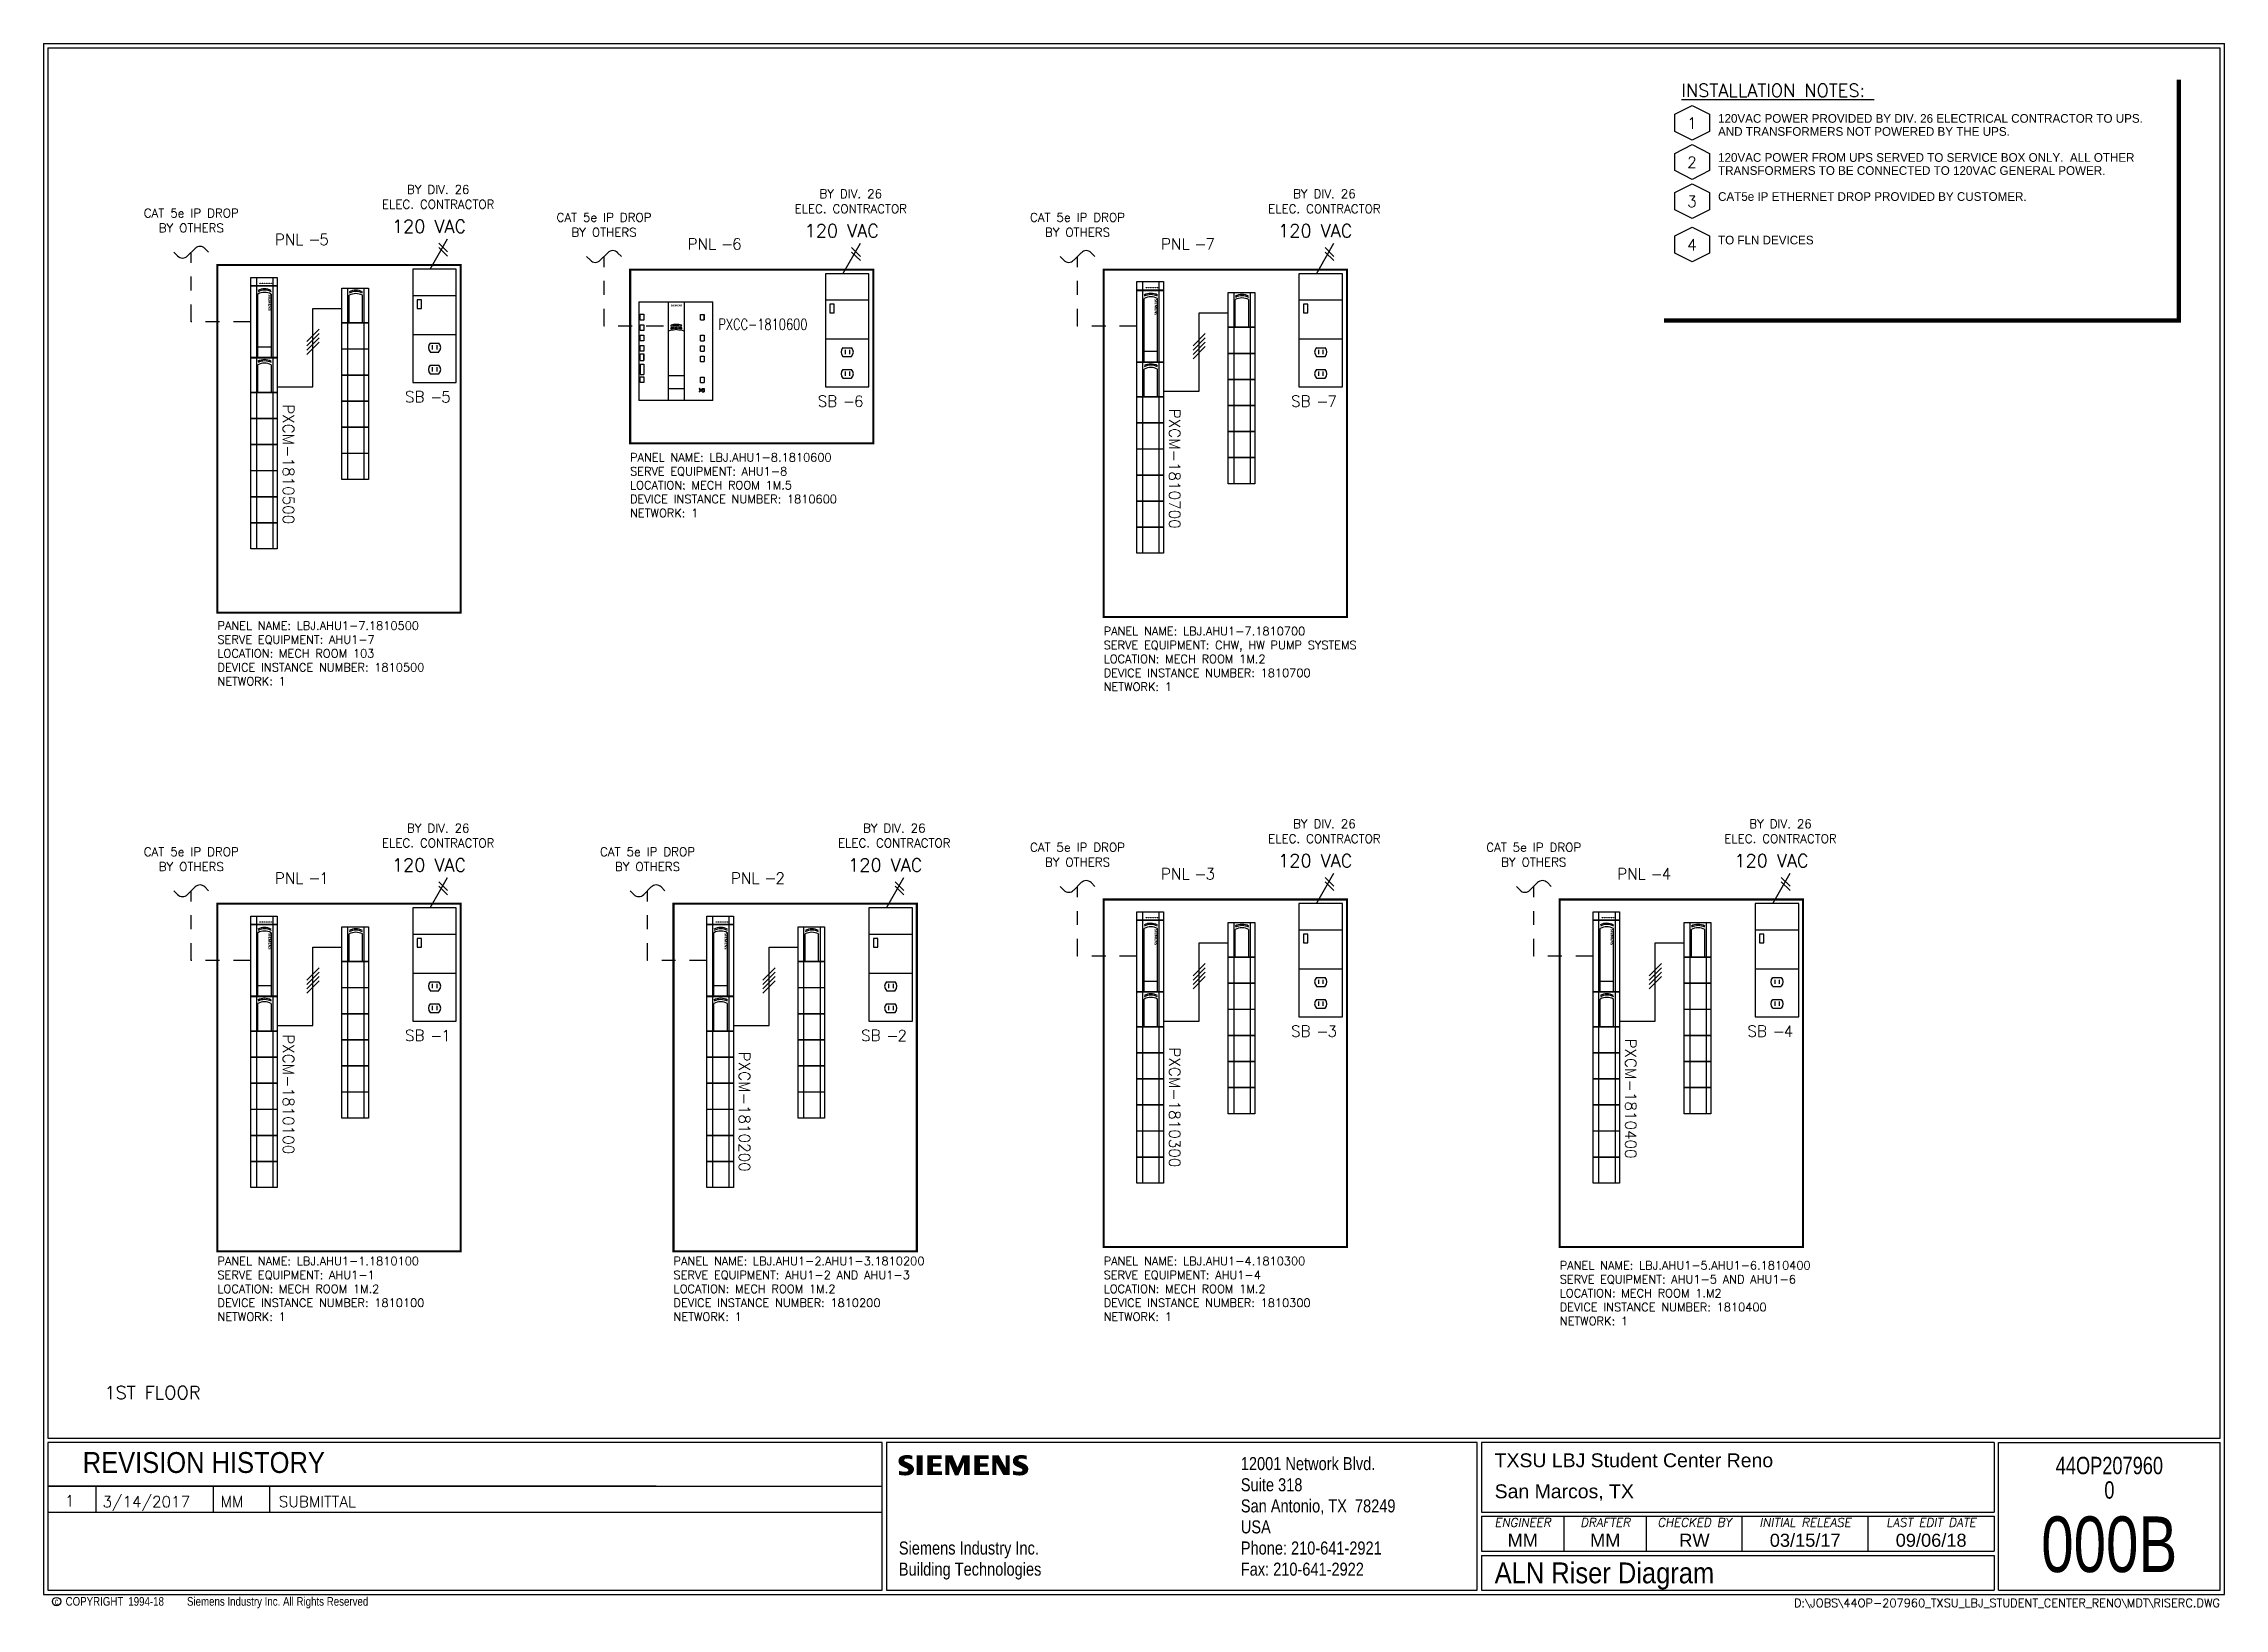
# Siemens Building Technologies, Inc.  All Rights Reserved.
# Model space of a CAD drawing. Extents: x 0 to 15.7, y -1.2 to 10.
import ezdxf
from ezdxf.enums import TextEntityAlignment as Align

# ---------------------------------------------------------------- set-up
doc = ezdxf.new("R2010")
doc.units = 0
doc.header["$LTSCALE"] = 0.25
doc.header["$MEASUREMENT"] = 0
doc.linetypes.add('MLN', pattern=[1.75, 0.5, -0.25, 0, -0.25, 0, -0.25, 0, -0.25, 0.25])
doc.layers.get('0').update_dxf_attribs({"linetype": 'CONTINUOUS'})
for name, color, linetype in [('ELECTRIC', 1, 'CONTINUOUS'), ('MECHSYS', 7, 'CONTINUOUS'), ('MLN', 2, 'MLN'), ('TITLE', 7, 'CONTINUOUS'), ('TITLE-REV', 7, 'CONTINUOUS'), ('TITLE_TEXT', 7, 'CONTINUOUS')]:
    doc.layers.add(name, color=color, linetype=linetype)
doc.styles.add('ARIAL', font='helv.shx', dxfattribs={"width": 0.8})
doc.styles.add('ARIALNARROW', font='ARIALN.TTF')
doc.styles.add('HAND', font='FREEHAND.shx')
doc.styles.get("Standard").update_dxf_attribs({"font": 'simplex'})
doc.styles.add('TITLES', font='helv.shx', dxfattribs={"width": 0.75})
doc.styles.add('TITLES-JOBNO', font='helv.shx', dxfattribs={"width": 0.75})
doc.styles.add('TITLES-JOBTITLE', font='simplex.shx', dxfattribs={"height": 0.06})
doc.styles.add('TITLES-SYS', font='helv.shx', dxfattribs={"width": 0.875})

msp = doc.modelspace()

# ---------------------------------------------------------------- texts
at = {"style": 'HAND'}
for s, p in [('AND TRANSFORMERS NOT POWERED BY THE UPS.', (12.014, 9.368)), ('120VAC POWER PROVIDED BY DIV. 26 ELECTRICAL CONTRACTOR TO UPS.', (12.014, 9.462)), ('TRANSFORMERS TO BE CONNECTED TO 120VAC GENERAL POWER.', (12.014, 9.087)), ('120VAC POWER FROM UPS SERVED TO SERVICE BOX ONLY.  ALL OTHER', (12.014, 9.181)), ('CAT5e IP ETHERNET DROP PROVIDED BY CUSTOMER.', (12.014, 8.9)), ('TO FLN DEVICES', (12.014, 8.587))]:
    msp.add_text(s, height=0.0625, dxfattribs=at).set_placement(p)
at = {"layer": 'MECHSYS'}
for s, height, p in [('%%uINSTALLATION NOTES: ', 0.09375, (11.75, 9.648)), ('1ST FLOOR', 0.0938, (0.406, 0.281))]:
    msp.add_text(s, height=height, dxfattribs=at).set_placement(p)
for s, p in [('BY DIV. 26', (2.807, 8.951)), ('BY DIV. 26', (5.775, 8.92)), ('BY DIV. 26', (9.182, 8.92)), ('CAT 5e IP DROP', (1.031, 8.781)), ('ELEC. CONTRACTOR', (2.807, 8.844)), ('CAT 5e IP DROP', (4, 8.75)), ('ELEC. CONTRACTOR', (5.775, 8.812)), ('CAT 5e IP DROP', (7.406, 8.75)), ('ELEC. CONTRACTOR', (9.182, 8.812)), ('BY OTHERS', (1.031, 8.674)), ('BY OTHERS', (4, 8.643)), ('BY OTHERS', (7.406, 8.643)), ('BY DIV. 26', (2.807, 4.357)), ('BY DIV. 26', (6.088, 4.357)), ('BY DIV. 26', (9.182, 4.388)), ('BY DIV. 26', (12.463, 4.388)), ('CAT 5e IP DROP', (1.031, 4.187)), ('ELEC. CONTRACTOR', (2.807, 4.25)), ('CAT 5e IP DROP', (4.313, 4.187)), ('ELEC. CONTRACTOR', (6.088, 4.25)), ('CAT 5e IP DROP', (7.406, 4.219)), ('ELEC. CONTRACTOR', (9.182, 4.281)), ('CAT 5e IP DROP', (10.688, 4.219)), ('ELEC. CONTRACTOR', (12.463, 4.281)), ('BY OTHERS', (1.031, 4.08)), ('BY OTHERS', (4.313, 4.08)), ('BY OTHERS', (7.406, 4.112)), ('BY OTHERS', (10.688, 4.112))]:
    msp.add_text(s, height=0.0625, dxfattribs=at).set_placement(p, align=Align.CENTER)
at = {"layer": 'MECHSYS', "char_height": 0.06, "attachment_point": 1}
for s, insert in [('PANEL NAME: LBJ.AHU1-8.1810600\\PSERVE EQUIPMENT: AHU1-8\\PLOCATION: MECH ROOM 1M.5\\PDEVICE INSTANCE NUMBER: 1810600\\PNETWORK: 1', (4.187, 7.085)), ('PANEL NAME: LBJ.AHU1-7.1810500\\PSERVE EQUIPMENT: AHU1-7\\PLOCATION: MECH ROOM 103\\PDEVICE INSTANCE NUMBER: 1810500\\PNETWORK: 1', (1.219, 5.875)), ('PANEL NAME: LBJ.AHU1-7.1810700\\PSERVE EQUIPMENT: CHW, HW PUMP SYSTEMS\\PLOCATION: MECH ROOM 1M.2\\PDEVICE INSTANCE NUMBER: 1810700\\PNETWORK: 1', (7.594, 5.835)), ('PANEL NAME: LBJ.AHU1-1.1810100\\PSERVE EQUIPMENT: AHU1-1\\PLOCATION: MECH ROOM 1M.2\\PDEVICE INSTANCE NUMBER: 1810100\\PNETWORK: 1', (1.219, 1.304)), ('PANEL NAME: LBJ.AHU1-2.AHU1-3.1810200\\PSERVE EQUIPMENT: AHU1-2 AND AHU1-3\\PLOCATION: MECH ROOM 1M.2\\PDEVICE INSTANCE NUMBER: 1810200\\PNETWORK: 1', (4.5, 1.304)), ('PANEL NAME: LBJ.AHU1-4.1810300\\PSERVE EQUIPMENT: AHU1-4\\PLOCATION: MECH ROOM 1M.2\\PDEVICE INSTANCE NUMBER: 1810300\\PNETWORK: 1', (7.594, 1.304)), ('PANEL NAME: LBJ.AHU1-5.AHU1-6.1810400\\PSERVE EQUIPMENT: AHU1-5 AND AHU1-6\\PLOCATION: MECH ROOM 1.M2\\PDEVICE INSTANCE NUMBER: 1810400\\PNETWORK: 1', (10.875, 1.273))]:
    msp.add_mtext_dynamic_manual_height_columns(s, width=3.09137, gutter_width=0.469, heights=[0.779], dxfattribs=dict(at, insert=insert))

# ---------------------------------------------------------------- blocks, each defined once
blk = doc.blocks.new('SIEMENS')
at = {"layer": 'MECHSYS', "linetype": 'Continuous'}
for points in [[(0.077, 0.141), (0.09, 0.138), (0.098, 0.137), (0.098, 0.109), (0.084, 0.114), (0.071, 0.116), (0.059, 0.117), (0.046, 0.115), (0.044, 0.114), (0.037, 0.105), (0.043, 0.096), (0.051, 0.093), (0.077, 0.08), (0.091, 0.072), (0.1, 0.063), (0.106, 0.054), (0.109, 0.043), (0.109, 0.04), (0.107, 0.027), (0.101, 0.016), (0.092, 0.007), (0.082, 0.001), (0.07, -0.003), (0.056, -0.005), (0.047, -0.006), (0.033, -0.005), (0.024, -0.004), (0.011, -0.002), (0, 0), (0, 0.029), (0.014, 0.025), (0.028, 0.022), (0.04, 0.021), (0.044, 0.021), (0.059, 0.023), (0.067, 0.029), (0.068, 0.034), (0.061, 0.044), (0.058, 0.045), (0.029, 0.058), (0.016, 0.065), (0.007, 0.073), (0.005, 0.075), (-0.001, 0.087), (-0.003, 0.099), (-0.001, 0.112), (0.005, 0.123), (0.013, 0.13), (0.024, 0.136), (0.036, 0.14), (0.05, 0.142), (0.057, 0.142), (0.069, 0.141)], [(0.128, -0.003), (0.171, -0.003), (0.171, 0.139), (0.128, 0.139)], [(0.245, 0.113), (0.245, 0.082), (0.301, 0.082), (0.245, 0.082), (0.301, 0.082), (0.301, 0.058), (0.245, 0.058), (0.245, 0.025), (0.31, 0.025), (0.245, 0.025), (0.31, 0.025), (0.31, -0.003), (0.204, -0.003), (0.204, 0.139), (0.309, 0.139), (0.309, 0.113)], [(0.469, -0.003), (0.469, 0.091), (0.428, -0.004), (0.403, -0.004), (0.363, 0.091), (0.363, -0.003), (0.334, -0.003), (0.334, 0.139), (0.386, 0.139), (0.422, 0.052), (0.459, 0.139), (0.509, 0.139), (0.509, -0.003)], [(0.639, 0.058), (0.584, 0.058), (0.584, 0.025), (0.648, 0.025), (0.584, 0.025), (0.648, 0.025), (0.648, -0.003), (0.542, -0.003), (0.542, 0.139), (0.647, 0.139), (0.647, 0.113), (0.584, 0.113), (0.584, 0.082), (0.639, 0.082), (0.584, 0.082), (0.639, 0.082)], [(0.752, -0.003), (0.701, 0.088), (0.701, -0.003), (0.672, -0.003), (0.672, 0.139), (0.719, 0.139), (0.768, 0.05), (0.768, 0.139), (0.797, 0.139), (0.797, -0.003)], [(0.893, 0.116), (0.882, 0.117), (0.868, 0.115), (0.866, 0.114), (0.859, 0.105), (0.862, 0.098), (0.873, 0.093), (0.9, 0.08), (0.913, 0.073), (0.922, 0.065), (0.924, 0.063), (0.93, 0.051), (0.931, 0.039), (0.929, 0.026), (0.923, 0.015), (0.914, 0.007), (0.904, 0.001), (0.892, -0.003), (0.878, -0.005), (0.869, -0.006), (0.855, -0.005), (0.846, -0.004), (0.833, -0.002), (0.822, 0), (0.822, 0.029), (0.837, 0.025), (0.85, 0.022), (0.862, 0.021), (0.867, 0.021), (0.88, 0.023), (0.884, 0.024), (0.89, 0.033), (0.884, 0.043), (0.88, 0.045), (0.851, 0.058), (0.838, 0.065), (0.829, 0.073), (0.827, 0.075), (0.822, 0.086), (0.82, 0.099), (0.822, 0.112), (0.828, 0.123), (0.836, 0.131), (0.846, 0.136), (0.859, 0.14), (0.873, 0.142), (0.879, 0.142), (0.892, 0.141), (0.897, 0.141), (0.91, 0.139), (0.92, 0.137), (0.92, 0.109), (0.906, 0.114)]]:
    blk.add_hatch(color=134, dxfattribs=at).paths.add_polyline_path(points)
at = {"color": 7}
for p, q in [((0.171, 0.139), (0.171, 0.139)), ((0.301, 0.082), (0.301, 0.082)), ((0.648, 0.025), (0.648, 0.025)), ((0.768, 0.05), (0.768, 0.05))]:
    blk.add_line(p, q, dxfattribs=at)
blk = doc.blocks.new('TITLBLKB')
at = {"layer": 'TITLE', "color": 134}
for p, q in [((-0.031, 10.031), (15.656, 10.031)), ((-0.031, 10.031), (-0.031, -1.125)), ((15.656, -1.125), (15.656, 10.031)), ((-0.031, -1.125), (15.656, -1.125))]:
    blk.add_line(p, q, dxfattribs=at)
at = {"layer": 'TITLE'}
for p, q in [((0, 10), (15.625, 10)), ((0, 10), (0, 0)), ((15.625, 0), (15.625, 10)), ((0, 0), (15.625, 0)), ((6, -0.031), (0, -0.031)), ((0, -0.031), (0, -1.094)), ((6, -1.094), (6, -0.031)), ((10.281, -0.031), (6.031, -0.031)), ((6.031, -0.031), (6.031, -1.094)), ((10.281, -1.094), (10.281, -0.031)), ((14, -0.031), (10.312, -0.031)), ((10.312, -0.031), (10.312, -0.531)), ((14, -0.031), (14, -0.531)), ((14.031, -1.094), (14.031, -0.031)), ((14.031, -0.031), (15.625, -0.031)), ((15.625, -1.094), (15.625, -0.031)), ((0, -0.344), (6, -0.344)), ((10.312, -0.531), (14, -0.531)), ((10.312, -0.562), (14, -0.562)), ((10.312, -0.562), (10.312, -0.812)), ((10.906, -0.812), (10.906, -0.562)), ((11.5, -0.812), (11.5, -0.562)), ((12.188, -0.812), (12.188, -0.562)), ((13.094, -0.812), (13.094, -0.562)), ((14, -0.562), (14, -0.812)), ((10.312, -0.812), (14, -0.812)), ((10.312, -0.844), (14, -0.844)), ((10.312, -0.844), (10.312, -1.094)), ((14, -0.844), (14, -1.094)), ((0, -1.094), (6, -1.094)), ((6.031, -1.094), (10.281, -1.094)), ((10.312, -1.094), (14, -1.094)), ((14.031, -1.094), (15.625, -1.094))]:
    blk.add_line(p, q, dxfattribs=at)
at = {"layer": 'TITLE_TEXT', "color": 255}
blk.add_circle((0.062, -1.175), 0.03, dxfattribs=at)
at = {"layer": 'MECHSYS'}
blk.add_blockref('SIEMENS', (6.121, -0.263), dxfattribs=at)
at = {"layer": 'MECHSYS', "style": 'TITLES-SYS', "width": 0.875}
blk.add_attdef('REVHISTORY', text='', height=0.15, dxfattribs=at).set_placement((0.25, -0.175), align=Align.MIDDLE_LEFT)
at = {"layer": 'TITLE', "color": 8, "style": 'TITLES-JOBTITLE', "oblique": 10}
for s, p in [('ENGINEER', (10.609, -0.656)), ('DRAFTER', (11.203, -0.656)), ('CHECKED BY', (11.844, -0.656)), ('INITIAL RELEASE', (12.641, -0.656)), ('LAST EDIT DATE', (13.547, -0.656))]:
    blk.add_text(s, height=0.0625, dxfattribs=at).set_placement(p, align=Align.BOTTOM_CENTER)
at = {"layer": 'TITLE_TEXT', "color": 7, "style": 'ARIALNARROW', "width": 0.8}
blk.add_text('c', height=0.05, dxfattribs=at).set_placement((0.062, -1.175), align=Align.MIDDLE)
at = {"layer": 'TITLE_TEXT', "color": 7, "style": 'ARIAL', "width": 0.8}
blk.add_text('COPYRIGHT', height=0.0625, dxfattribs=at).set_placement((0.127, -1.205))
at = {"layer": 'TITLE_TEXT', "style": 'ARIAL'}
for tag, height, p in [('BR_ADD1', 0.0938, (8.581, -0.183)), ('JOB', 0.1, (10.407, -0.159)), ('BR_NAME', 0.0938, (6.121, -0.79)), ('BR_DIVISION', 0.0938, (6.121, -0.942))]:
    blk.add_attdef(tag, text='', height=height, dxfattribs=at).set_placement(p, align=Align.MIDDLE_LEFT)
at = {"layer": 'TITLE_TEXT', "width": 0.75}
for tag, height, style, p in [('JOB_NUMBER', 0.125, 'TITLES-JOBNO', (14.829, -0.259)), ('SYSTEM_ID', 0.125, 'TITLES-JOBNO', (14.829, -0.435)), ('DWG', 0.4, 'TITLES', (14.828, -0.963))]:
    blk.add_attdef(tag, text='', height=height, dxfattribs=dict(at, style=style)).set_placement(p, align=Align.CENTER)
at = {"layer": 'TITLE_TEXT', "style": 'ARIAL'}
for tag, height, flags, p in [('BR_ADD2', 0.0938, 8, (8.581, -0.335)), ('BR_CITY', 0.0938, 8, (8.581, -0.487)), ('LOCATION', 0.1, 4, (10.407, -0.382)), ('BR_COUNTRY', 0.0938, 8, (8.581, -0.638)), ('BR_PHONE', 0.0938, 8, (8.581, -0.79)), ('BR_FAX', 0.0938, 8, (8.581, -0.942))]:
    blk.add_attdef(tag, text='', height=height, dxfattribs=dict(at, flags=flags)).set_placement(p, align=Align.MIDDLE_LEFT)
at = {"layer": 'TITLE_TEXT', "style": 'ARIAL', "flags": 4}
for tag, p in [('ENGR', (10.609, -0.781)), ('EDATE', (13.547, -0.781))]:
    blk.add_attdef(tag, text='', height=0.0938, dxfattribs=at).set_placement(p, align=Align.CENTER)
at = {"layer": 'TITLE_TEXT', "style": 'ARIAL'}
for tag, p in [('DR', (11.203, -0.781)), ('CHECK', (11.844, -0.781)), ('CDATE', (12.641, -0.781))]:
    blk.add_attdef(tag, text='', height=0.0938, dxfattribs=at).set_placement(p, align=Align.CENTER)
at = {"layer": 'TITLE_TEXT', "style": 'TITLES-SYS', "width": 0.875}
blk.add_attdef('SYSTEM', text='', height=0.15, dxfattribs=at).set_placement((10.407, -0.969), align=Align.MIDDLE_LEFT)
at = {"layer": 'TITLE_TEXT', "color": 7, "style": 'ARIAL', "width": 0.8, "flags": 8}
for tag, p in [('COPY-DATE', (0.578, -1.174)), ('COPY-NAME', (1, -1.174))]:
    blk.add_attdef(tag, text='', height=0.0625, dxfattribs=at).set_placement(p, align=Align.MIDDLE_LEFT)
at = {"layer": 'TITLE_TEXT', "style": 'TITLES-JOBTITLE', "flags": 4}
blk.add_attdef('FULLDWG', text='', height=0.06, dxfattribs=at).set_placement((15.625, -1.215), align=Align.RIGHT)
blk = doc.blocks.new('SERVICEBOX')
for p, q in [((-0.031, 0), (0.094, 0.219)), ((0.031, 0.188), (0.094, 0.125)), ((0.031, 0.156), (0.094, 0.094)), ((-0.157, -0.188), (0.156, -0.188)), ((-0.125, -0.219), (-0.125, -0.282)), ((-0.094, -0.219), (-0.125, -0.219)), ((-0.125, -0.282), (-0.094, -0.282)), ((-0.094, -0.282), (-0.094, -0.219)), ((-0.157, -0.469), (0.156, -0.469))]:
    blk.add_line(p, q)
at = {"layer": 'MECHSYS'}
for p, q in [((-0.157, 0), (-0.157, -0.814)), ((0.156, 0), (-0.157, 0)), ((0.156, -0.814), (0.156, 0)), ((-0.031, -0.532), (0.031, -0.532)), ((-0.031, -0.595), (0.031, -0.595)), ((-0.016, -0.547), (-0.016, -0.578)), ((0.016, -0.547), (0.016, -0.578)), ((-0.031, -0.689), (0.031, -0.689)), ((-0.031, -0.751), (0.031, -0.751)), ((-0.016, -0.704), (-0.016, -0.735)), ((0.016, -0.704), (0.016, -0.735)), ((-0.157, -0.814), (0.156, -0.814))]:
    blk.add_line(p, q, dxfattribs=at)
for centre, start, end in [((0, -0.563), 135, 225), ((0, -0.563), 315, 45), ((0, -0.72), 135, 225), ((0, -0.72), 315, 45)]:
    blk.add_arc(centre, 0.0443, start, end, dxfattribs=at)
blk.add_text('120 VAC', height=0.0938).set_placement((-0.307, 0.262))
for tag, p, height, flags in [('C1', (-0.325, -0.736), 0.001, 9), ('PARTNO', (-0.213, -0.837), 0.08, 9), ('R', (-0.293, -0.957), 0.08, 8), ('C2', (0.731, -1.037), 0.001, 9)]:
    blk.add_attdef(tag, p, '', height=height, dxfattribs=dict(flags=flags))
at = {"color": 1, "flags": 8}
for tag, p in [('CS', (-0.213, -0.957)), ('-', (-0.032, -0.958))]:
    blk.add_attdef(tag, p, '', height=0.08, dxfattribs=at)
at = {"color": 1}
blk.add_attdef('NNN', (0.048, -0.958), '', height=0.08, dxfattribs=at)
at = {"color": 6, "flags": 8}
blk.add_attdef('QTY', (-0.209, -1.07), '', height=0.08, dxfattribs=at)
blk = doc.blocks.new('SIELOGO')
at = {"layer": 'MECHSYS', "linetype": 'Continuous'}
for points in [[(0.11, 0.17), (0.12, 0.17), (0.13, 0.17), (0.13, 0.14), (0.12, 0.14), (0.1, 0.15), (0.09, 0.15), (0.08, 0.15), (0.08, 0.14), (0.07, 0.14), (0.08, 0.13), (0.08, 0.12), (0.11, 0.11), (0.12, 0.1), (0.13, 0.09), (0.14, 0.08), (0.14, 0.07), (0.14, 0.07), (0.14, 0.06), (0.13, 0.05), (0.12, 0.04), (0.11, 0.03), (0.1, 0.03), (0.09, 0.03), (0.08, 0.03), (0.07, 0.03), (0.06, 0.03), (0.04, 0.03), (0.03, 0.03), (0.03, 0.06), (0.05, 0.06), (0.06, 0.05), (0.07, 0.05), (0.08, 0.05), (0.09, 0.05), (0.1, 0.06), (0.1, 0.07), (0.09, 0.07), (0.09, 0.08), (0.06, 0.09), (0.05, 0.1), (0.04, 0.1), (0.04, 0.11), (0.03, 0.12), (0.03, 0.13), (0.03, 0.14), (0.04, 0.15), (0.05, 0.16), (0.06, 0.17), (0.07, 0.17), (0.08, 0.17), (0.09, 0.17), (0.1, 0.17)], [(0.16, 0.03), (0.2, 0.03), (0.2, 0.17), (0.16, 0.17)], [(0.28, 0.14), (0.28, 0.11), (0.33, 0.11), (0.28, 0.11), (0.33, 0.11), (0.33, 0.09), (0.28, 0.09), (0.28, 0.06), (0.34, 0.06), (0.28, 0.06), (0.34, 0.06), (0.34, 0.03), (0.24, 0.03), (0.24, 0.17), (0.34, 0.17), (0.34, 0.14)], [(0.5, 0.03), (0.5, 0.12), (0.46, 0.03), (0.43, 0.03), (0.4, 0.12), (0.4, 0.03), (0.37, 0.03), (0.37, 0.17), (0.42, 0.17), (0.45, 0.08), (0.49, 0.17), (0.54, 0.17), (0.54, 0.03)], [(0.67, 0.09), (0.62, 0.09), (0.62, 0.06), (0.68, 0.06), (0.62, 0.06), (0.68, 0.06), (0.68, 0.03), (0.57, 0.03), (0.57, 0.17), (0.68, 0.17), (0.68, 0.14), (0.62, 0.14), (0.62, 0.11), (0.67, 0.11), (0.62, 0.11), (0.67, 0.11)], [(0.78, 0.03), (0.73, 0.12), (0.73, 0.03), (0.7, 0.03), (0.7, 0.17), (0.75, 0.17), (0.8, 0.08), (0.8, 0.17), (0.83, 0.17), (0.83, 0.03)], [(0.93, 0.15), (0.91, 0.15), (0.9, 0.15), (0.9, 0.14), (0.89, 0.14), (0.89, 0.13), (0.91, 0.12), (0.93, 0.11), (0.94, 0.1), (0.95, 0.1), (0.96, 0.09), (0.96, 0.08), (0.96, 0.07), (0.96, 0.06), (0.96, 0.05), (0.95, 0.04), (0.94, 0.03), (0.92, 0.03), (0.91, 0.03), (0.9, 0.03), (0.89, 0.03), (0.88, 0.03), (0.87, 0.03), (0.85, 0.03), (0.85, 0.06), (0.87, 0.06), (0.88, 0.05), (0.89, 0.05), (0.9, 0.05), (0.91, 0.05), (0.92, 0.06), (0.92, 0.06), (0.92, 0.07), (0.91, 0.08), (0.88, 0.09), (0.87, 0.1), (0.86, 0.1), (0.86, 0.11), (0.85, 0.12), (0.85, 0.13), (0.85, 0.14), (0.86, 0.15), (0.87, 0.16), (0.88, 0.17), (0.89, 0.17), (0.9, 0.17), (0.91, 0.17), (0.92, 0.17), (0.93, 0.17), (0.94, 0.17), (0.95, 0.17), (0.95, 0.14), (0.94, 0.14)]]:
    blk.add_hatch(color=134, dxfattribs=at).paths.add_polyline_path(points)
blk = doc.blocks.new('_xpxcm')
at = {"color": 8}
blk.add_line((0, 0), (0, 0), dxfattribs=at)
at = {"layer": 'MECHSYS'}
for p, q in [((0.04, 0), (0.04, -0.515)), ((0.051, -0.515), (0.051, -0.058)), ((0.148, -0.515), (0.148, -0.058)), ((0.158, -0.001), (0.158, -0.515)), ((0.051, -0.437), (0.148, -0.437))]:
    blk.add_line(p, q, dxfattribs=at)
for points in [[(0, 0), (0, 0), (0, 0), (0, 0)], [(0, 0), (0.191, 0), (0.191, -0.515), (0, -0.515)]]:
    blk.add_lwpolyline(points, close=True, dxfattribs=at)
for centre in [(0.099, -0.121), (0.1, -0.13), (0.099, -0.146)]:
    blk.add_arc(centre, 0.1, 61.2369, 118.564, dxfattribs=at)
at = {"layer": 'MECHSYS', "xscale": 0.125, "yscale": 0.125, "zscale": 0.125, "rotation": 270}
blk.add_blockref('SIELOGO', (0.123, -0.058), dxfattribs=at)
for tag, p, height, flags in [('C1', (0.111, 0.02), 0.001, 9), ('R', (0.143, -0.201), 0.08, 8), ('PARTNO', (0.223, -0.081), 0.08, 9), ('C2', (1.017, -0.214), 0.001, 9)]:
    blk.add_attdef(tag, p, '', height=height, dxfattribs=dict(flags=flags))
at = {"color": 1, "flags": 8}
for tag, p in [('CS', (0.231, 0.007)), ('-', (0.23, -0.312))]:
    blk.add_attdef(tag, p, '', height=0.08, rotation=270, dxfattribs=at)
at = {"color": 6, "flags": 8}
blk.add_attdef('QTY', (0.35, -0.201), '', height=0.08, dxfattribs=at)
at = {"color": 1}
blk.add_attdef('NNN', (0.222, -0.407), '', height=0.08, rotation=270, dxfattribs=at)
blk = doc.blocks.new('_LINSQB')
for p, q in [((0, 0.125), (-0.027, 0.098)), ((-0.027, 0.027), (0.027, -0.027)), ((0.027, -0.098), (0, -0.125))]:
    blk.add_line(p, q)
for centre, start, end in [((0.008, 0.063), 135, 225), ((-0.008, -0.063), 315, 45)]:
    blk.add_arc(centre, 0.05, start, end)
blk = doc.blocks.new('_rf-pxa34enc')
at = {"layer": 'MECHSYS', "const_width": 0.015}
blk.add_lwpolyline([(0, 0), (0, -2.5), (1.75, -2.5), (1.75, 0)], close=True, dxfattribs=at)
for tag, p, height, flags in [('C1', (0.301, 0.365), 0.001, 9), ('PARTNO', (0.413, 0.264), 0.08, 9), ('R', (0.333, 0.144), 0.08, 8), ('RANGE', (0.413, 0.024), 0.08, 8), ('UNITS', (0.817, 0.024), 0.08, 8), ('C2', (1.259, -0.019), 0.001, 9)]:
    blk.add_attdef(tag, p, '', height=height, dxfattribs=dict(flags=flags))
at = {"color": 1, "flags": 8}
for tag, p in [('CS', (0.413, 0.144)), ('-', (0.653, 0.144))]:
    blk.add_attdef(tag, p, '', height=0.08, dxfattribs=at)
at = {"color": 1}
blk.add_attdef('NNN', (0.733, 0.144), '', height=0.08, dxfattribs=at)
at = {"color": 6, "flags": 8}
blk.add_attdef('QTY', (0.973, 0.144), '', height=0.08, dxfattribs=at)
blk = doc.blocks.new('_rpwrsup')
at = {"layer": 'MECHSYS'}
for p, q in [((0.04, 0), (0.04, -0.25)), ((0.051, -0.25), (0.051, -0.051)), ((0.148, -0.25), (0.148, -0.051)), ((0.158, -0.001), (0.158, -0.25))]:
    blk.add_line(p, q, dxfattribs=at)
for points in [[(0, 0), (0, 0), (0, 0), (0, 0)], [(0, 0), (0.191, 0), (0.191, -0.25), (0, -0.25)]]:
    blk.add_lwpolyline(points, close=True, dxfattribs=at)
for centre in [(0.099, -0.114), (0.1, -0.123), (0.099, -0.139)]:
    blk.add_arc(centre, 0.1, 61.2369, 118.564, dxfattribs=at)
for tag, p, height, flags in [('C1', (0.111, 0.02), 0.001, 9), ('PARTNO', (0.223, -0.039), 0.08, 9), ('R', (0.143, -0.158), 0.08, 8), ('C2', (1.017, -0.214), 0.001, 9)]:
    blk.add_attdef(tag, p, '', height=height, dxfattribs=dict(flags=flags))
at = {"color": 1, "flags": 8}
for tag, p in [('CS', (0.231, -0.158)), ('-', (0.499, -0.163))]:
    blk.add_attdef(tag, p, '', height=0.08, dxfattribs=at)
at = {"color": 1}
blk.add_attdef('NNN', (0.588, -0.158), '', height=0.08, dxfattribs=at)
at = {"color": 6, "flags": 8}
blk.add_attdef('QTY', (0.815, -0.159), '', height=0.08, dxfattribs=at)
blk = doc.blocks.new('_rtxiomod')
at = {"color": 8}
blk.add_line((0, 0), (0, 0), dxfattribs=at)
at = {"layer": 'MECHSYS'}
for p, q in [((0.04, 0), (0.04, -0.188)), ((0.158, -0.001), (0.158, -0.188))]:
    blk.add_line(p, q, dxfattribs=at)
for points in [[(0, 0), (0, 0), (0, 0), (0, 0)], [(0, 0), (0.191, 0), (0.191, -0.188), (0, -0.188)]]:
    blk.add_lwpolyline(points, close=True, dxfattribs=at)
for tag, p, height, flags in [('C1', (0.111, 0.02), 0.001, 9), ('PARTNO', (0.223, -0.004), 0.08, 9), ('R', (0.143, -0.124), 0.08, 8), ('C2', (1.017, -0.214), 0.001, 9)]:
    blk.add_attdef(tag, p, '', height=height, dxfattribs=dict(flags=flags))
at = {"color": 1, "flags": 8}
for tag, p in [('CS', (0.231, -0.124)), ('-', (0.502, -0.128))]:
    blk.add_attdef(tag, p, '', height=0.08, dxfattribs=at)
at = {"color": 1}
blk.add_attdef('NNN', (0.59, -0.124), '', height=0.08, dxfattribs=at)
at = {"color": 6, "flags": 8}
blk.add_attdef('QTY', (0.818, -0.124), '', height=0.08, dxfattribs=at)
blk = doc.blocks.new('_rexpmod')
at = {"layer": 'MECHSYS'}
for p, q in [((0.04, 0), (0.04, -0.062)), ((0.158, -0.001), (0.158, -0.062))]:
    blk.add_line(p, q, dxfattribs=at)
for points in [[(0, 0), (0.191, 0), (0.191, -0.062), (0, -0.062)], [(0, 0), (0, 0), (0, 0), (0, 0)], [(0.066, -0.041), (0.07, -0.041), (0.07, -0.045), (0.066, -0.045)], [(0.082, -0.041), (0.086, -0.041), (0.086, -0.045), (0.082, -0.045)], [(0.098, -0.041), (0.102, -0.041), (0.102, -0.045), (0.098, -0.045)], [(0.114, -0.041), (0.118, -0.041), (0.118, -0.045), (0.114, -0.045)], [(0.13, -0.041), (0.134, -0.041), (0.134, -0.045), (0.13, -0.045)], [(0.146, -0.041), (0.15, -0.041), (0.15, -0.045), (0.146, -0.045)]]:
    blk.add_lwpolyline(points, close=True, dxfattribs=at)
for tag, p, height, flags in [('C1', (0.111, 0.02), 0.001, 9), ('R', (0.143, -0.065), 0.08, 8), ('PARTNO', (0.223, 0.055), 0.08, 9), ('C2', (1.017, -0.214), 0.001, 9)]:
    blk.add_attdef(tag, p, '', height=height, dxfattribs=dict(flags=flags))
at = {"color": 1, "flags": 8}
for tag, p in [('CS', (0.231, -0.065)), ('-', (0.502, -0.069))]:
    blk.add_attdef(tag, p, '', height=0.08, dxfattribs=at)
at = {"color": 1}
blk.add_attdef('NNN', (0.59, -0.065), '', height=0.08, dxfattribs=at)
at = {"color": 6, "flags": 8}
blk.add_attdef('QTY', (0.817, -0.065), '', height=0.08, dxfattribs=at)
blk = doc.blocks.new('_rf-pxa19enc')
at = {"layer": 'MECHSYS', "const_width": 0.015}
blk.add_lwpolyline([(0, 0), (0, -1.25), (1.75, -1.25), (1.75, 0)], close=True, dxfattribs=at)
for tag, p, height, flags in [('C1', (0.301, 0.365), 0.001, 9), ('PARTNO', (0.413, 0.264), 0.08, 9), ('R', (0.333, 0.144), 0.08, 8), ('RANGE', (0.413, 0.024), 0.08, 8), ('UNITS', (0.817, 0.024), 0.08, 8), ('C2', (1.259, -0.019), 0.001, 9)]:
    blk.add_attdef(tag, p, '', height=height, dxfattribs=dict(flags=flags))
at = {"color": 1, "flags": 8}
for tag, p in [('CS', (0.413, 0.144)), ('-', (0.653, 0.144))]:
    blk.add_attdef(tag, p, '', height=0.08, dxfattribs=at)
at = {"color": 1}
blk.add_attdef('NNN', (0.733, 0.144), '', height=0.08, dxfattribs=at)
at = {"color": 6, "flags": 8}
blk.add_attdef('QTY', (0.973, 0.144), '', height=0.08, dxfattribs=at)
blk = doc.blocks.new('PXCCRISER')
at = {"layer": 'MECHSYS', "linetype": 'Continuous'}
for points in [[(0.239, 0.155), (0.24, 0.154), (0.24, 0.154), (0.24, 0.152), (0.239, 0.152), (0.238, 0.153), (0.237, 0.153), (0.236, 0.152), (0.236, 0.152), (0.235, 0.152), (0.236, 0.151), (0.236, 0.151), (0.239, 0.15), (0.24, 0.149), (0.241, 0.148), (0.241, 0.147), (0.241, 0.146), (0.241, 0.146), (0.241, 0.145), (0.241, 0.144), (0.24, 0.143), (0.239, 0.143), (0.238, 0.143), (0.237, 0.142), (0.236, 0.142), (0.235, 0.142), (0.234, 0.142), (0.233, 0.143), (0.232, 0.143), (0.232, 0.145), (0.233, 0.145), (0.234, 0.145), (0.236, 0.145), (0.236, 0.145), (0.237, 0.145), (0.238, 0.145), (0.238, 0.146), (0.237, 0.146), (0.237, 0.147), (0.235, 0.148), (0.234, 0.148), (0.233, 0.149), (0.233, 0.149), (0.232, 0.15), (0.232, 0.151), (0.232, 0.152), (0.233, 0.153), (0.233, 0.154), (0.234, 0.154), (0.235, 0.155), (0.236, 0.155), (0.237, 0.155), (0.238, 0.155)], [(0.243, 0.143), (0.247, 0.143), (0.247, 0.155), (0.243, 0.155)], [(0.253, 0.152), (0.253, 0.15), (0.258, 0.15), (0.253, 0.15), (0.258, 0.15), (0.258, 0.148), (0.253, 0.148), (0.253, 0.145), (0.258, 0.145), (0.253, 0.145), (0.258, 0.145), (0.258, 0.143), (0.249, 0.143), (0.249, 0.155), (0.258, 0.155), (0.258, 0.152)], [(0.272, 0.143), (0.272, 0.15), (0.268, 0.142), (0.266, 0.142), (0.263, 0.15), (0.263, 0.143), (0.26, 0.143), (0.26, 0.155), (0.265, 0.155), (0.268, 0.147), (0.271, 0.155), (0.275, 0.155), (0.275, 0.143)], [(0.286, 0.148), (0.281, 0.148), (0.281, 0.145), (0.287, 0.145), (0.281, 0.145), (0.287, 0.145), (0.287, 0.143), (0.278, 0.143), (0.278, 0.155), (0.287, 0.155), (0.287, 0.152), (0.281, 0.152), (0.281, 0.15), (0.286, 0.15), (0.281, 0.15), (0.286, 0.15)], [(0.296, 0.143), (0.291, 0.15), (0.291, 0.143), (0.289, 0.143), (0.289, 0.155), (0.293, 0.155), (0.297, 0.147), (0.297, 0.155), (0.299, 0.155), (0.299, 0.143)], [(0.308, 0.153), (0.307, 0.153), (0.305, 0.153), (0.305, 0.152), (0.305, 0.152), (0.305, 0.151), (0.306, 0.151), (0.308, 0.15), (0.309, 0.149), (0.31, 0.148), (0.31, 0.148), (0.311, 0.147), (0.311, 0.146), (0.311, 0.145), (0.31, 0.144), (0.309, 0.143), (0.308, 0.143), (0.307, 0.143), (0.306, 0.142), (0.306, 0.142), (0.304, 0.142), (0.304, 0.142), (0.302, 0.143), (0.302, 0.143), (0.302, 0.145), (0.303, 0.145), (0.304, 0.145), (0.305, 0.145), (0.305, 0.145), (0.306, 0.145), (0.307, 0.145), (0.307, 0.146), (0.307, 0.146), (0.306, 0.147), (0.304, 0.148), (0.303, 0.148), (0.302, 0.149), (0.302, 0.149), (0.301, 0.15), (0.301, 0.151), (0.302, 0.152), (0.302, 0.153), (0.303, 0.154), (0.304, 0.154), (0.305, 0.155), (0.306, 0.155), (0.306, 0.155), (0.307, 0.155), (0.308, 0.155), (0.309, 0.154), (0.31, 0.154), (0.31, 0.152), (0.309, 0.152)]]:
    blk.add_hatch(color=134, dxfattribs=at).paths.add_polyline_path(points)
at = {"color": 8}
for p, q in [((0, 0.176), (0.533, 0.176)), ((0, 0.176), (0, -0.536)), ((0.533, -0.536), (0.533, 0.176)), ((0.444, 0.084), (0.47, 0.084)), ((0.444, 0.045), (0.444, 0.084)), ((0.444, 0.045), (0.47, 0.045)), ((0.47, 0.084), (0.47, 0.045)), ((0.47, 0.045), (0.47, 0.084)), ((0.444, -0.105), (0.444, -0.066)), ((0.444, -0.066), (0.47, -0.066)), ((0.444, -0.105), (0.47, -0.105)), ((0.444, -0.18), (0.444, -0.141)), ((0.444, -0.141), (0.47, -0.141)), ((0.47, -0.066), (0.47, -0.105)), ((0.47, -0.141), (0.47, -0.18)), ((0.01, -0.248), (0.01, -0.198)), ((0.01, -0.198), (0.036, -0.198)), ((0.01, -0.248), (0.036, -0.248)), ((0.01, -0.273), (0.036, -0.273)), ((0.036, -0.198), (0.036, -0.248)), ((0.036, -0.248), (0.036, -0.198)), ((0.036, -0.273), (0.036, -0.348)), ((0.444, -0.18), (0.47, -0.18)), ((0.444, -0.255), (0.444, -0.216)), ((0.444, -0.216), (0.47, -0.216)), ((0.444, -0.255), (0.47, -0.255)), ((0.47, -0.216), (0.47, -0.255)), ((0.01, -0.348), (0.036, -0.348)), ((0.444, -0.366), (0.47, -0.366)), ((0.444, -0.405), (0.444, -0.366)), ((0.444, -0.405), (0.47, -0.405)), ((0.457, -0.473), (0.457, -0.448)), ((0.457, -0.448), (0.47, -0.448)), ((0.47, -0.366), (0.47, -0.405)), ((0.47, -0.448), (0.47, -0.473)), ((0.533, -0.536), (0, -0.536)), ((0.457, -0.473), (0.47, -0.473)), ((0.533, -0.537), (0.533, -0.537))]:
    blk.add_line(p, q, dxfattribs=at)
at = {"layer": 'MECHSYS', "color": 8}
for p, q in [((0.213, -0.536), (0.213, 0.176)), ((0.326, 0.176), (0.326, -0.536)), ((0.01, -0.273), (0.01, -0.348)), ((0.213, -0.355), (0.326, -0.355)), ((0.213, -0.449), (0.326, -0.449)), ((0.434, -0.449), (0.434, -0.451)), ((0.437, -0.449), (0.434, -0.449)), ((0.434, -0.451), (0.434, -0.453)), ((0.434, -0.453), (0.437, -0.453)), ((0.437, -0.468), (0.434, -0.468)), ((0.434, -0.468), (0.434, -0.47)), ((0.434, -0.47), (0.434, -0.472)), ((0.437, -0.453), (0.437, -0.449)), ((0.441, -0.451), (0.437, -0.451)), ((0.437, -0.472), (0.437, -0.468)), ((0.441, -0.47), (0.437, -0.47)), ((0.441, -0.451), (0.441, -0.47)), ((0.441, -0.461), (0.445, -0.461)), ((0.449, -0.459), (0.445, -0.459)), ((0.445, -0.459), (0.445, -0.461)), ((0.445, -0.461), (0.445, -0.462)), ((0.445, -0.462), (0.449, -0.462)), ((0.449, -0.462), (0.449, -0.459)), ((0.434, -0.472), (0.437, -0.472))]:
    blk.add_line(p, q, dxfattribs=at)
for points in [[(0.01, 0.085), (0.036, 0.085), (0.036, 0.044), (0.01, 0.044)], [(0.01, 0.01), (0.036, 0.01), (0.036, -0.031), (0.01, -0.031)], [(0.01, -0.065), (0.036, -0.065), (0.036, -0.106), (0.01, -0.106)], [(0.01, -0.14), (0.036, -0.14), (0.036, -0.181), (0.01, -0.181)], [(0.01, -0.365), (0.036, -0.365), (0.036, -0.406), (0.01, -0.406)]]:
    blk.add_lwpolyline(points, close=True, dxfattribs=at)
blk.add_lwpolyline([(0.307, 0.007, 0.157455), (0.232, 0.007, 0.566517), (0.232, 0, -0.167216), (0.307, 0, 0.566517)], format="xyb", close=True, dxfattribs=at)
for points in [[(0.326, -0.036, 0.075703), (0.275, -0.027), (0.275, -0.014), (0.276, -0.014), (0.276, -0.013), (0.262, -0.013), (0.262, -0.014), (0.263, -0.014), (0.263, -0.027, 0.075577), (0.213, -0.036)], [(0.277, -0.027), (0.277, -0.013, -0.067289), (0.307, -0.019, 0.566517), (0.307, -0.011, 0.157455), (0.232, -0.011, 0.566517), (0.232, -0.019, -0.066035), (0.262, -0.013), (0.262, -0.027)]]:
    blk.add_lwpolyline(points, format="xyb", dxfattribs=at)
blk.add_arc((0.479, -0.461), 0.0151, 126.6431, 233.2066, dxfattribs=at)
at = {"flags": 9}
for tag, p in [('C1', (0.533, 0.195)), ('C2', (0.73, -0.127))]:
    blk.add_attdef(tag, p, '', height=0.001, dxfattribs=at)
at = {"width": 0.75}
for tag, p, flags in [('PARTNO', (0.565, 0.093), 9), ('R', (0.485, -0.026), 8)]:
    blk.add_attdef(tag, p, '', height=0.08, dxfattribs=dict(at, flags=flags))
at = {"color": 1, "width": 0.75, "flags": 8}
for tag, p in [('CS', (0.573, -0.026)), ('-', (0.812, -0.025))]:
    blk.add_attdef(tag, p, '', height=0.08, dxfattribs=at)
at = {"color": 1, "width": 0.7}
blk.add_attdef('NNN', (0.876, -0.028), '', height=0.08, dxfattribs=at)
at = {"color": 6, "width": 0.75, "flags": 8}
blk.add_attdef('QTY', (0.573, -0.127), '', height=0.08, dxfattribs=at)
blk = doc.blocks.new('_REV')
for p, q in [((0, 0), (0, -0.188)), ((4.375, 0), (0, 0)), ((0.344, 0), (0.344, -0.188)), ((1.188, 0), (1.188, -0.188)), ((1.594, 0), (1.594, -0.188)), ((6, -0.188), (6, 0)), ((0, -0.188), (6, -0.188)), ((0, -0.188), (0.062, -0.188))]:
    blk.add_line(p, q)
at = {"layer": 'TITLE-REV'}
blk.add_line((0, 0), (6, 0), dxfattribs=at)
blk.add_attdef('NOTES', text='', height=0.08).set_placement((0.156, -0.147), align=Align.CENTER)
for tag, p in [('DATE', (0.392, -0.153)), ('ENGR', (1.241, -0.151)), ('DES', (1.661, -0.152))]:
    blk.add_attdef(tag, p, '', height=0.08)
blk = doc.blocks.new('_SYSITAG')
for p, q in [((-0.125, 0.062), (0, 0.125)), ((-0.125, -0.062), (-0.125, 0.062)), ((0, 0.125), (0.125, 0.062)), ((0.125, 0.062), (0.125, -0.062)), ((0, -0.125), (-0.125, -0.062)), ((0.125, -0.062), (0, -0.125))]:
    blk.add_line(p, q)
at = {"color": 1}
blk.add_attdef('TERMTAG', text='', height=0.08, dxfattribs=at).set_placement((-0.001, -0.002), align=Align.MIDDLE)

# ---------------------------------------------------------------- linework, layer by layer
at = {"layer": 'ELECTRIC'}
for p, q in [((1.906, 7.563), (1.906, 8.125)), ((1.906, 8.125), (2.115, 8.125)), ((8.281, 7.531), (8.281, 8.094)), ((8.281, 8.094), (8.49, 8.094)), ((1.65, 7.563), (1.906, 7.563)), ((8.025, 7.531), (8.281, 7.531)), ((1.906, 2.969), (1.906, 3.531)), ((1.906, 3.531), (2.115, 3.531)), ((5.187, 2.969), (5.187, 3.531)), ((5.187, 3.531), (5.396, 3.531)), ((8.281, 3), (8.281, 3.563)), ((8.281, 3.563), (8.49, 3.563)), ((11.562, 3), (11.562, 3.563)), ((11.562, 3.563), (11.771, 3.563)), ((8.025, 3), (8.281, 3)), ((11.306, 3), (11.562, 3)), ((1.65, 2.969), (1.906, 2.969)), ((4.931, 2.969), (5.187, 2.969))]:
    msp.add_line(p, q, dxfattribs=at)
at = {"layer": 'MECHSYS'}
for p, q in [((1.95, 7.977), (1.862, 7.889)), ((1.95, 7.946), (1.862, 7.858)), ((1.95, 7.915), (1.862, 7.826)), ((1.95, 7.883), (1.862, 7.795)), ((8.325, 7.946), (8.237, 7.858)), ((8.325, 7.915), (8.237, 7.826)), ((8.325, 7.883), (8.237, 7.795)), ((8.325, 7.852), (8.237, 7.764)), ((1.95, 3.383), (1.862, 3.295)), ((1.95, 3.352), (1.862, 3.264)), ((1.95, 3.321), (1.862, 3.233)), ((5.232, 3.383), (5.143, 3.295)), ((5.232, 3.352), (5.143, 3.264)), ((5.232, 3.321), (5.143, 3.233)), ((8.325, 3.415), (8.237, 3.326)), ((8.325, 3.383), (8.237, 3.295)), ((8.325, 3.352), (8.237, 3.264)), ((8.325, 3.321), (8.237, 3.233)), ((11.607, 3.415), (11.518, 3.326)), ((11.607, 3.383), (11.518, 3.295)), ((11.607, 3.352), (11.518, 3.264)), ((11.607, 3.321), (11.518, 3.233)), ((1.95, 3.29), (1.862, 3.201)), ((5.232, 3.29), (5.143, 3.201))]:
    msp.add_line(p, q, dxfattribs=at)
msp.add_lwpolyline([(11.562, 8.055, 0, 0, 0), (11.562, 9.836, 0, 0, 0), (15.312, 9.836, 0, 0, 0), (15.312, 8.055, 0, 0, 0), (11.562, 8.055, 0, 0, 0), (11.625, 8.055, 0, 0, 0), (11.625, 8.039, 0.0312, 0.0312, 0), (15.328, 8.039, 0.0312, 0.0312, 0), (15.328, 9.773, 0.0312, 0.0312, 0)], format="xyseb", dxfattribs=at)
at = {"layer": 'MLN'}
for p, q in [((1.031, 8.03), (1.031, 8.531)), ((4, 7.999), (4, 8.5)), ((7.406, 7.999), (7.406, 8.5)), ((1.459, 8.03), (1.031, 8.03)), ((4.428, 7.999), (4, 7.999)), ((7.834, 7.999), (7.406, 7.999)), ((1.031, 3.436), (1.031, 3.938)), ((4.313, 3.436), (4.313, 3.938)), ((7.406, 3.467), (7.406, 3.969)), ((10.688, 3.467), (10.688, 3.969)), ((7.834, 3.467), (7.406, 3.467)), ((11.115, 3.467), (10.688, 3.467)), ((1.459, 3.436), (1.031, 3.436)), ((4.74, 3.436), (4.313, 3.436))]:
    msp.add_line(p, q, dxfattribs=at)

# ---------------------------------------------------------------- block references
for p, values in [((11.827, 9.461), {'TERMTAG': '1'}), ((11.827, 9.18), {'TERMTAG': '2'}), ((11.827, 8.898), {'TERMTAG': '3'}), ((11.827, 8.586), {'TERMTAG': '4'})]:
    msp.add_blockref('_SYSITAG', p).add_auto_attribs(values)
at = {"layer": 'MECHSYS'}
ref = msp.add_blockref('TITLBLKB', (0, 0), dxfattribs=at)
ref.add_attrib('JOB', 'TXSU LBJ Student Center Reno', dxfattribs={"layer": 'TITLE_TEXT', "height": 0.1, "style": 'ARIAL'}).set_placement((10.407, -0.159), align=Align.MIDDLE_LEFT)
ref.add_attrib('LOCATION', 'San Marcos, TX', dxfattribs={"layer": 'TITLE_TEXT', "height": 0.1, "style": 'ARIAL', "flags": 4}).set_placement((10.407, -0.382), align=Align.MIDDLE_LEFT)
ref.add_attrib('JOB_NUMBER', '44OP207960', dxfattribs={"layer": 'TITLE_TEXT', "height": 0.125, "style": 'TITLES-JOBNO', "width": 0.75}).set_placement((14.829, -0.259), align=Align.CENTER)
ref.add_attrib('SYSTEM', 'ALN Riser Diagram', dxfattribs={"layer": 'TITLE_TEXT', "height": 0.15, "style": 'TITLES-SYS', "width": 0.875}).set_placement((10.407, -0.969), align=Align.MIDDLE_LEFT)
ref.add_attrib('SYSTEM_ID', '0', dxfattribs={"layer": 'TITLE_TEXT', "height": 0.125, "style": 'TITLES-JOBNO', "width": 0.75}).set_placement((14.829, -0.435), align=Align.CENTER)
ref.add_attrib('DWG', '000B', dxfattribs={"layer": 'TITLE_TEXT', "height": 0.4, "style": 'TITLES', "width": 0.75}).set_placement((14.828, -0.963), align=Align.CENTER)
ref.add_attrib('FULLDWG', 'D:\\JOBS\\44OP-207960_TXSU_LBJ_STUDENT_CENTER_RENO\\MDT\\RISERC.DWG', dxfattribs={"layer": 'TITLE_TEXT', "height": 0.06, "style": 'TITLES-JOBTITLE', "flags": 4}).set_placement((15.625, -1.215), align=Align.RIGHT)
ref.add_attrib('ENGR', 'MM', dxfattribs={"layer": 'TITLE_TEXT', "height": 0.0938, "style": 'ARIAL', "flags": 4}).set_placement((10.609, -0.781), align=Align.CENTER)
ref.add_attrib('DR', 'MM', dxfattribs={"layer": 'TITLE_TEXT', "height": 0.0938, "style": 'ARIAL'}).set_placement((11.203, -0.781), align=Align.CENTER)
ref.add_attrib('CHECK', 'RW', dxfattribs={"layer": 'TITLE_TEXT', "height": 0.0938, "style": 'ARIAL'}).set_placement((11.844, -0.781), align=Align.CENTER)
ref.add_attrib('CDATE', '03/15/17', dxfattribs={"layer": 'TITLE_TEXT', "height": 0.0938, "style": 'ARIAL'}).set_placement((12.641, -0.781), align=Align.CENTER)
ref.add_attrib('EDATE', '09/06/18', dxfattribs={"layer": 'TITLE_TEXT', "height": 0.0938, "style": 'ARIAL', "flags": 4}).set_placement((13.547, -0.781), align=Align.CENTER)
ref.add_attrib('BR_NAME', 'Siemens Industry Inc.', dxfattribs={"layer": 'TITLE_TEXT', "height": 0.09375, "style": 'ARIAL', "width": 0.8}).set_placement((6.121, -0.79), align=Align.MIDDLE_LEFT)
ref.add_attrib('BR_DIVISION', 'Building Technologies', dxfattribs={"layer": 'TITLE_TEXT', "height": 0.09375, "style": 'ARIAL', "width": 0.8}).set_placement((6.121, -0.942), align=Align.MIDDLE_LEFT)
ref.add_attrib('BR_ADD1', '12001 Network Blvd.', dxfattribs={"layer": 'TITLE_TEXT', "height": 0.0938, "style": 'ARIAL', "width": 0.8}).set_placement((8.581, -0.183), align=Align.MIDDLE_LEFT)
ref.add_attrib('BR_ADD2', 'Suite 318', dxfattribs={"layer": 'TITLE_TEXT', "height": 0.0938, "style": 'ARIAL', "width": 0.8, "flags": 8}).set_placement((8.581, -0.335), align=Align.MIDDLE_LEFT)
ref.add_attrib('BR_CITY', 'San Antonio, TX  78249', dxfattribs={"layer": 'TITLE_TEXT', "height": 0.09375, "style": 'ARIAL', "width": 0.8, "flags": 8}).set_placement((8.581, -0.487), align=Align.MIDDLE_LEFT)
ref.add_attrib('BR_COUNTRY', 'USA', dxfattribs={"layer": 'TITLE_TEXT', "height": 0.0938, "style": 'ARIAL', "width": 0.8, "flags": 8}).set_placement((8.581, -0.638), align=Align.MIDDLE_LEFT)
ref.add_attrib('BR_PHONE', 'Phone: 210-641-2921', dxfattribs={"layer": 'TITLE_TEXT', "height": 0.09375, "style": 'ARIAL', "width": 0.8, "flags": 8}).set_placement((8.581, -0.79), align=Align.MIDDLE_LEFT)
ref.add_attrib('BR_FAX', 'Fax: 210-641-2922', dxfattribs={"layer": 'TITLE_TEXT', "height": 0.09375, "style": 'ARIAL', "width": 0.8, "flags": 8}).set_placement((8.581, -0.942), align=Align.MIDDLE_LEFT)
ref.add_attrib('COPY-NAME', 'Siemens Industry Inc. All Rights Reserved', dxfattribs={"layer": 'TITLE_TEXT', "color": 7, "height": 0.0625, "style": 'ARIAL', "width": 0.8, "flags": 8}).set_placement((1, -1.174), align=Align.MIDDLE_LEFT)
ref.add_attrib('COPY-DATE', '1994-18', dxfattribs={"layer": 'TITLE_TEXT', "color": 7, "height": 0.0625, "style": 'ARIAL', "width": 0.8, "flags": 8}).set_placement((0.578, -1.174), align=Align.MIDDLE_LEFT)
ref.add_attrib('REVHISTORY', 'REVISION HISTORY', dxfattribs={"height": 0.15, "style": 'TITLES-SYS', "width": 0.875}).set_placement((0.25, -0.175), align=Align.MIDDLE_LEFT)
for name, p, values in [('_rf-pxa34enc', (1.219, 8.438), {'CS': 'PNL', 'NNN': '5', '-': '-'}), ('SERVICEBOX', (2.781, 8.408), {'CS': 'SB', 'NNN': '5', '-': '-'}), ('_rf-pxa19enc', (4.188, 8.406), {'CS': 'PNL', 'NNN': '6', '-': '-'}), ('SERVICEBOX', (5.75, 8.376), {'CS': 'SB', 'NNN': '6', '-': '-'}), ('_rf-pxa34enc', (7.594, 8.406), {'CS': 'PNL', 'NNN': '7', '-': '-'}), ('SERVICEBOX', (9.156, 8.376), {'CS': 'SB', 'NNN': '7', '-': '-'}), ('SERVICEBOX', (2.781, 3.814), {'CS': 'SB', 'NNN': '1', '-': '-'}), ('SERVICEBOX', (6.063, 3.814), {'CS': 'SB', 'NNN': '2', '-': '-'}), ('_rf-pxa34enc', (7.594, 3.875), {'CS': 'PNL', 'NNN': '3', '-': '-'}), ('SERVICEBOX', (9.156, 3.845), {'CS': 'SB', 'NNN': '3', '-': '-'}), ('_rf-pxa34enc', (10.875, 3.875), {'CS': 'PNL', 'NNN': '4', '-': '-'}), ('SERVICEBOX', (12.438, 3.845), {'CS': 'SB', 'NNN': '4', '-': '-'}), ('_rf-pxa34enc', (1.219, 3.844), {'CS': 'PNL', 'NNN': '1', '-': '-'}), ('_rf-pxa34enc', (4.5, 3.844), {'CS': 'PNL', 'NNN': '2', '-': '-'}), ('_REV', (0, -0.344), {'NOTES': '1', 'DATE': '3/14/2017', 'ENGR': 'MM', 'DES': 'SUBMITTAL'})]:
    msp.add_blockref(name, p, dxfattribs=at).add_auto_attribs(values)
at = {"layer": 'MECHSYS', "rotation": 270}
for p in [(1.031, 8.531), (4, 8.5), (7.406, 8.5), (1.031, 3.938), (4.313, 3.938), (7.406, 3.969), (10.688, 3.969)]:
    msp.add_blockref('_LINSQB', p, dxfattribs=at)
at = {"layer": 'MECHSYS'}
for name, p in [('_rexpmod', (1.459, 8.35)), ('_rexpmod', (7.834, 8.319)), ('_rpwrsup', (2.115, 8.272)), ('_rpwrsup', (8.49, 8.241)), ('_rtxiomod', (2.115, 8.022)), ('_rtxiomod', (8.49, 7.991)), ('_rpwrsup', (1.459, 7.772)), ('_rtxiomod', (2.115, 7.835)), ('_rpwrsup', (7.834, 7.741)), ('_rtxiomod', (8.49, 7.803)), ('_rtxiomod', (2.115, 7.647)), ('_rtxiomod', (8.49, 7.616)), ('_rtxiomod', (1.459, 7.522)), ('_rtxiomod', (2.115, 7.46)), ('_rtxiomod', (7.834, 7.491)), ('_rtxiomod', (8.49, 7.428)), ('_rtxiomod', (1.459, 7.335)), ('_rtxiomod', (2.115, 7.272)), ('_rtxiomod', (7.834, 7.303)), ('_rtxiomod', (8.49, 7.241)), ('_rtxiomod', (1.459, 7.147)), ('_rtxiomod', (2.115, 7.085)), ('_rtxiomod', (7.834, 7.116)), ('_rtxiomod', (1.459, 6.96)), ('_rtxiomod', (7.834, 6.928)), ('_rtxiomod', (8.49, 7.053)), ('_rtxiomod', (1.459, 6.772)), ('_rtxiomod', (7.834, 6.741)), ('_rtxiomod', (1.459, 6.585)), ('_rtxiomod', (7.834, 6.553)), ('_rexpmod', (7.834, 3.787)), ('_rexpmod', (11.115, 3.787)), ('_rexpmod', (1.459, 3.756)), ('_rpwrsup', (2.115, 3.678)), ('_rexpmod', (4.74, 3.756)), ('_rpwrsup', (5.396, 3.678)), ('_rpwrsup', (8.49, 3.71)), ('_rpwrsup', (11.771, 3.71)), ('_rtxiomod', (8.49, 3.46)), ('_rtxiomod', (11.771, 3.46)), ('_rtxiomod', (2.115, 3.428)), ('_rtxiomod', (5.396, 3.428)), ('_rpwrsup', (1.459, 3.178)), ('_rtxiomod', (2.115, 3.241)), ('_rpwrsup', (4.74, 3.178)), ('_rtxiomod', (5.396, 3.241)), ('_rpwrsup', (7.834, 3.21)), ('_rtxiomod', (8.49, 3.272)), ('_rpwrsup', (11.115, 3.21)), ('_rtxiomod', (11.771, 3.272)), ('_rtxiomod', (2.115, 3.053)), ('_rtxiomod', (5.396, 3.053)), ('_rtxiomod', (8.49, 3.085)), ('_rtxiomod', (11.771, 3.085)), ('_rtxiomod', (1.459, 2.928)), ('_rtxiomod', (2.115, 2.866)), ('_rtxiomod', (4.74, 2.928)), ('_rtxiomod', (5.396, 2.866)), ('_rtxiomod', (7.834, 2.96)), ('_rtxiomod', (8.49, 2.897)), ('_rtxiomod', (11.115, 2.96)), ('_rtxiomod', (11.771, 2.897)), ('_rtxiomod', (1.459, 2.741)), ('_rtxiomod', (2.115, 2.678)), ('_rtxiomod', (4.74, 2.741)), ('_rtxiomod', (5.396, 2.678)), ('_rtxiomod', (7.834, 2.772)), ('_rtxiomod', (8.49, 2.71)), ('_rtxiomod', (11.115, 2.772)), ('_rtxiomod', (11.771, 2.71)), ('_rtxiomod', (1.459, 2.553)), ('_rtxiomod', (4.74, 2.553)), ('_rtxiomod', (7.834, 2.585)), ('_rtxiomod', (8.49, 2.522)), ('_rtxiomod', (11.115, 2.585)), ('_rtxiomod', (11.771, 2.522)), ('_rtxiomod', (1.459, 2.366)), ('_rtxiomod', (2.115, 2.491)), ('_rtxiomod', (4.74, 2.366)), ('_rtxiomod', (5.396, 2.491)), ('_rtxiomod', (7.834, 2.397)), ('_rtxiomod', (11.115, 2.397)), ('_rtxiomod', (7.834, 2.21)), ('_rtxiomod', (11.115, 2.21)), ('_rtxiomod', (1.459, 2.178)), ('_rtxiomod', (4.74, 2.178)), ('_rtxiomod', (1.459, 1.991)), ('_rtxiomod', (4.74, 1.991)), ('_rtxiomod', (7.834, 2.022)), ('_rtxiomod', (11.115, 2.022))]:
    msp.add_blockref(name, p, dxfattribs=at)
ref = msp.add_blockref('_xpxcm', (1.459, 8.288), dxfattribs=at)
ref.add_attrib('CS', 'PXCM-1810500', (1.69, 7.438), dxfattribs={"layer": '0', "color": 1, "height": 0.08, "rotation": 270, "flags": 8})
ref = msp.add_blockref('PXCCRISER', (4.25, 7.999), dxfattribs=at)
ref.add_attrib('CS', 'PXCC-1810600', (4.823, 7.972), dxfattribs={"layer": '0', "color": 1, "height": 0.08, "width": 0.75, "flags": 8})
ref = msp.add_blockref('_xpxcm', (7.834, 8.256), dxfattribs=at)
ref.add_attrib('CS', 'PXCM-1810700', (8.065, 7.406), dxfattribs={"layer": '0', "color": 1, "height": 0.08, "rotation": 270, "flags": 8})
ref = msp.add_blockref('_xpxcm', (1.459, 3.694), dxfattribs=at)
ref.add_attrib('CS', 'PXCM-1810100', (1.69, 2.906), dxfattribs={"layer": '0', "color": 1, "height": 0.08, "rotation": 270, "flags": 8})
ref = msp.add_blockref('_xpxcm', (4.74, 3.694), dxfattribs=at)
ref.add_attrib('CS', 'PXCM-1810200', (4.971, 2.781), dxfattribs={"layer": '0', "color": 1, "height": 0.08, "rotation": 270, "flags": 8})
ref = msp.add_blockref('_xpxcm', (7.834, 3.725), dxfattribs=at)
ref.add_attrib('CS', 'PXCM-1810300', (8.065, 2.812), dxfattribs={"layer": '0', "color": 1, "height": 0.08, "rotation": 270, "flags": 8})
ref = msp.add_blockref('_xpxcm', (11.115, 3.725), dxfattribs=at)
ref.add_attrib('CS', 'PXCM-1810400', (11.346, 2.875), dxfattribs={"layer": '0', "color": 1, "height": 0.08, "rotation": 270, "flags": 8})

msp.set_redraw_order([(e.dxf.handle, doc.entitydb.next_handle()) for e in msp.query("TEXT MTEXT ATTDEF DIMENSION ARC_DIMENSION")])  # texts and dimensions are drawn at this point

doc.saveas('drawing.dxf')
